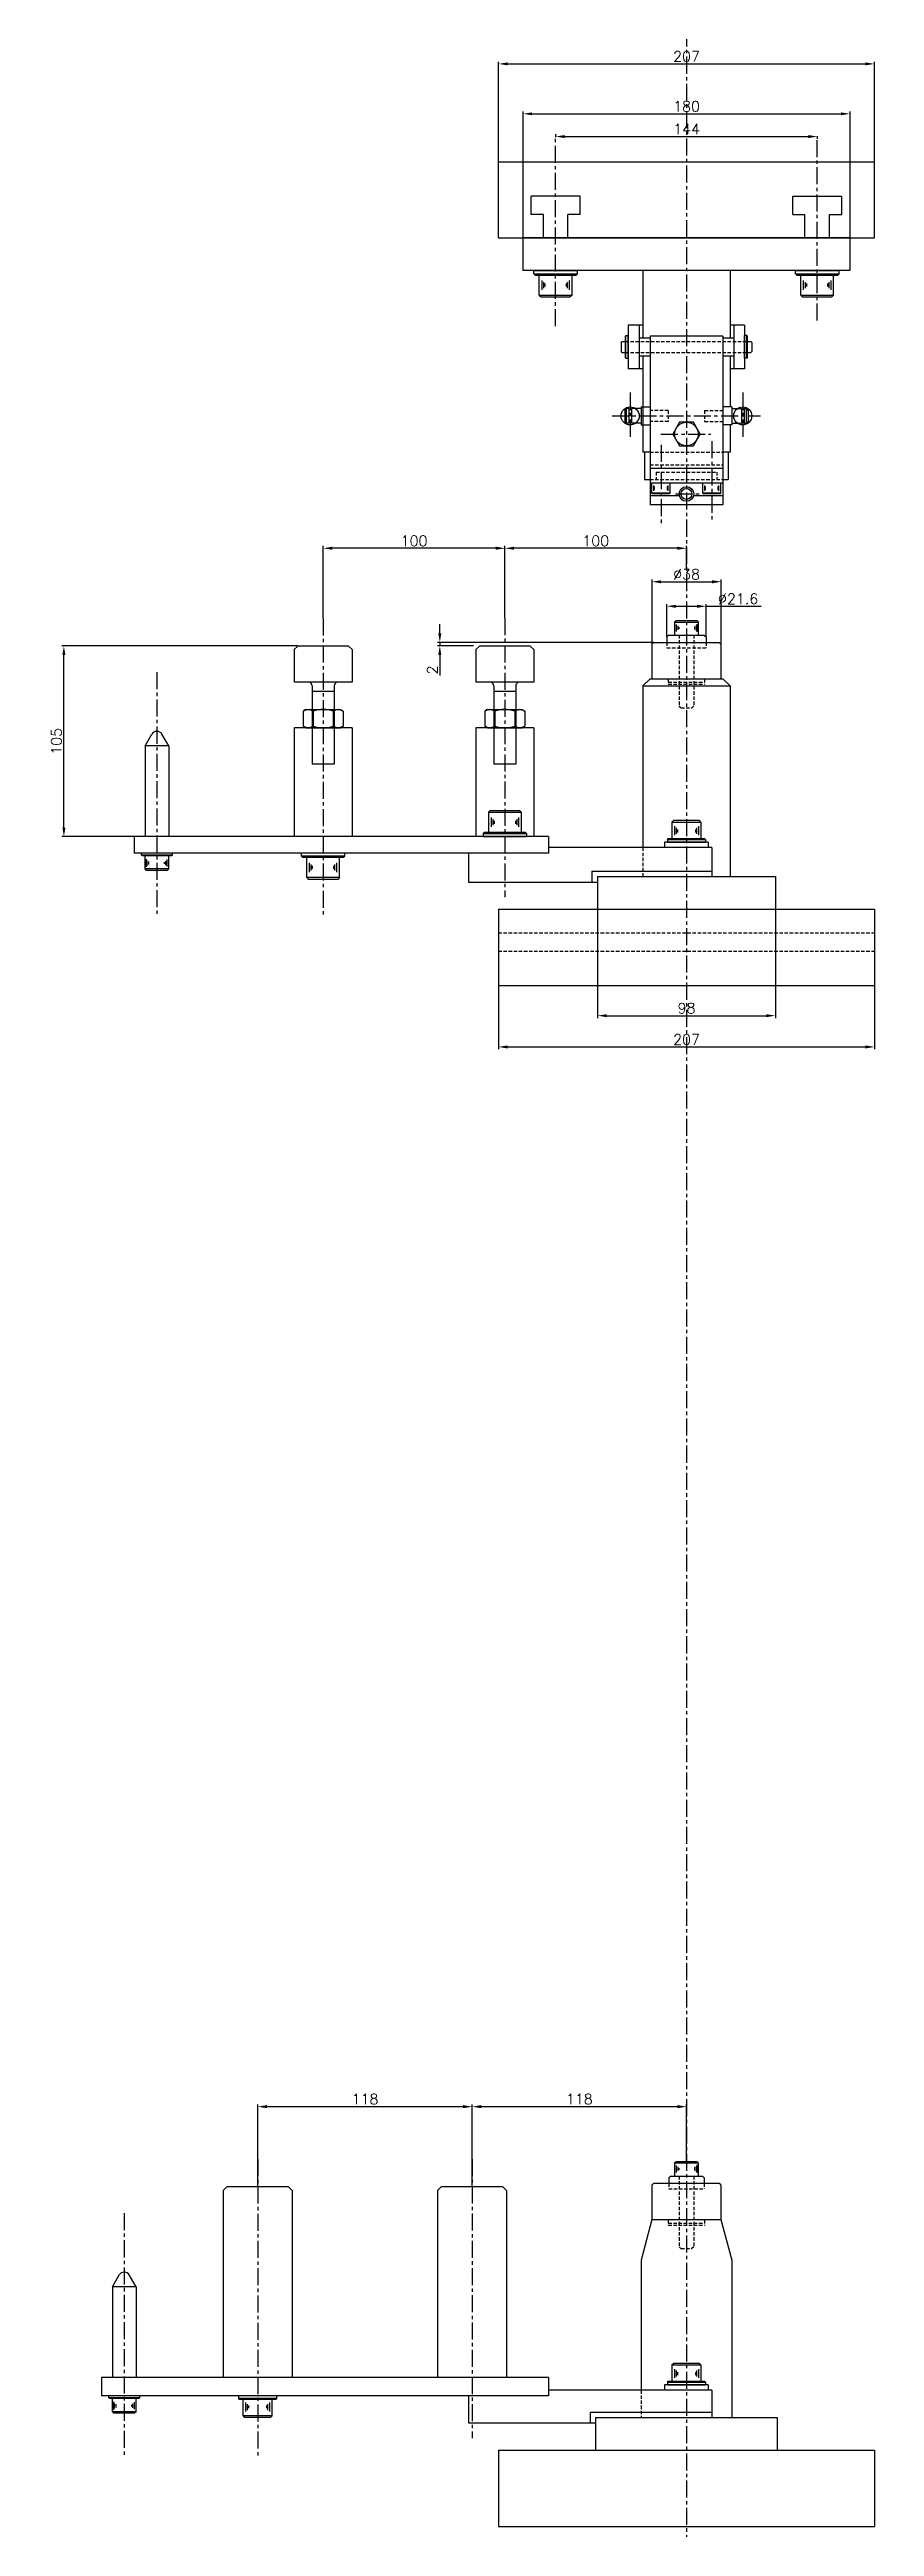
# Model space of a CAD drawing. Extents: x -13768 to 18086, y -10615 to 1188.
# Drawn here: x 9577 to 10031, y -4407 to -3043 of the extents above; entities that cross this region are included whole.
import ezdxf

# ---------------------------------------------------------------- set-up
doc = ezdxf.new("R2010")
doc.units = 0
doc.header["$LTSCALE"] = 7.5
doc.header["$MEASUREMENT"] = 0
doc.linetypes.add('CENTER', pattern=[2, 1.25, -0.25, 0.25, -0.25])
doc.linetypes.add('HIDDEN', pattern=[0.375, 0.25, -0.125])
doc.layers.get('0').update_dxf_attribs({"linetype": 'CONTINUOUS'})
doc.layers.get('DEFPOINTS').update_dxf_attribs({"linetype": 'CONTINUOUS'})
for name, color, linetype in [('CL', 1, 'CENTER'), ('CO', 3, 'CONTINUOUS'), ('FI', 1, 'CONTINUOUS'), ('OC', 1, 'HIDDEN')]:
    doc.layers.add(name, color=color, linetype=linetype)
doc.styles.add('ROMANS', font='ROMANS.SHX')
doc.dimstyles.new('2CON5', dxfattribs={"dimscale": 2.5, "dimtxt": 2.3, "dimasz": 2, "dimexe": 0.5, "dimexo": 0.0625, "dimgap": 0.5, "dimtad": 1, "dimdec": 4, "dimdsep": 46, "dimtxsty": 'ROMANS', "dimcen": -2, "dimclrt": 7, "dimadec": 0, "dimazin": 0, "dimtfac": 0.869565, "dimtdec": 4, "dimtmove": 0, "dimatfit": 3, "dimfxl": 1, "dimtolj": 1, "dimarcsym": 0})

msp = doc.modelspace()

# ---------------------------------------------------------------- blocks, each defined once
blk = doc.blocks.new('08912L')
for p, q in [((-6.5, 7.2), (-5.7, 8)), ((-6.5, 7.2), (-6.5, 0)), ((-6.5, 0), (6.5, 0)), ((-5.7, 8), (5.7, 8)), ((5.7, 8), (6.5, 7.2)), ((6.5, 7.2), (6.5, 0))]:
    blk.add_line(p, q)
at = {"color": 1}
for p, q in [((-6.5, 7.2), (6.5, 7.2)), ((-5.6, 5.8), (-5.6, 2)), ((-4.8, 5.1), (-4.8, 2.9)), ((-4.1, 4.4), (-4.1, 3.4)), ((4.5, 4.8), (4.5, 3.1)), ((5.3, 5.5), (5.3, 2.5)), ((5.8, 6.1), (5.8, 1.8))]:
    blk.add_line(p, q, dxfattribs=at)
blk = doc.blocks.new('08125')
for p, q in [((-8.5, 1.1), (-8, 1.6)), ((-8.5, 1.1), (-8.5, 0)), ((-8.5, 0), (8.5, 0)), ((-8, 1.6), (8, 1.6)), ((8, 1.6), (8.5, 1.1)), ((8.5, 1.1), (8.5, 0))]:
    blk.add_line(p, q)
at = {"color": 1}
blk.add_line((-8.5, 1.1), (8.5, 1.1), dxfattribs=at)
blk = doc.blocks.new('10125')
for p, q in [((-10.5, 1.5), (-10, 2)), ((-10.5, 1.5), (-10.5, 0)), ((-10.5, 0), (10.5, 0)), ((-10, 2), (10, 2)), ((10, 2), (10.5, 1.5)), ((10.5, 1.5), (10.5, 0))]:
    blk.add_line(p, q)
at = {"color": 1}
blk.add_line((-10.5, 1.5), (10.5, 1.5), dxfattribs=at)
blk = doc.blocks.new('10912L')
for p, q in [((-8, 9), (-7, 10)), ((-8, 9), (-8, 0)), ((-8, 0), (8, 0)), ((-7, 10), (7, 10)), ((8, 9), (7, 10)), ((8, 9), (8, 0))]:
    blk.add_line(p, q)
at = {"color": 1}
for p, q in [((-8, 9), (8, 9)), ((-6.6, 6.7), (-6.6, 1.8)), ((-5.6, 5.9), (-5.6, 2.6)), ((-4.9, 4.9), (-4.9, 3.3)), ((4.9, 4.9), (4.9, 3.3)), ((5.6, 5.9), (5.6, 2.6)), ((6.6, 6.7), (6.6, 1.8))]:
    blk.add_line(p, q, dxfattribs=at)
blk = doc.blocks.new('*D600')
at = {"layer": 'CO', "color": 0, "lineweight": -2}
for p, q in [((9809.7, -4219.9), (9809.7, -4174.6)), ((9922.7, -4175.9), (9814.7, -4175.9)), ((9927.7, -4205.9), (9927.7, -4174.6))]:
    blk.add_line(p, q, dxfattribs=at)
at = {"layer": 'CO', "color": 0}
for points in [[(9814.7, -4175), (9814.7, -4176.7), (9809.7, -4175.9)], [(9922.7, -4175), (9922.7, -4176.7), (9927.7, -4175.9)]]:
    blk.add_solid(points, dxfattribs=at)
at = {"layer": 'DEFPOINTS', "color": 0}
for p in [(9809.7, -4175.9), (9927.7, -4206.1), (9809.7, -4220.1)]:
    blk.add_point(p, dxfattribs=at)
at = {"layer": 'CO', "color": 7, "insert": (9868.7, -4171.7), "char_height": 5.75, "attachment_point": 5, "style": 'ROMANS'}
blk.add_mtext('\\A1;118', dxfattribs=at)
blk = doc.blocks.new('*D601')
at = {"layer": 'CO', "color": 0, "lineweight": -2}
for p, q in [((9691.7, -4219.9), (9691.7, -4174.6)), ((9804.7, -4175.9), (9696.7, -4175.9)), ((9809.7, -4219.9), (9809.7, -4174.6))]:
    blk.add_line(p, q, dxfattribs=at)
at = {"layer": 'CO', "color": 0}
for points in [[(9696.7, -4175), (9696.7, -4176.7), (9691.7, -4175.9)], [(9804.7, -4175), (9804.7, -4176.7), (9809.7, -4175.9)]]:
    blk.add_solid(points, dxfattribs=at)
at = {"layer": 'DEFPOINTS', "color": 0}
for p in [(9691.7, -4175.9), (9691.7, -4220.1), (9809.7, -4220.1)]:
    blk.add_point(p, dxfattribs=at)
at = {"layer": 'CO', "color": 7, "insert": (9750.7, -4171.7), "char_height": 5.75, "attachment_point": 5, "style": 'ROMANS'}
blk.add_mtext('\\A1;118', dxfattribs=at)
blk = doc.blocks.new('08933S')
blk.add_lwpolyline([(-3.8, -6.5), (3.8, -6.5), (7.5, 0), (3.8, 6.5), (-3.8, 6.5), (-7.5, 0)], close=True)
at = {"color": 1}
blk.add_circle((0, 0), 6.5, dxfattribs=at)
blk = doc.blocks.new('06912L')
for p, q in [((-5, 5.5), (-4.5, 6)), ((-5, 5.5), (-5, 0)), ((-5, 0), (5, 0)), ((-4.5, 6), (4.5, 6)), ((5, 5.5), (4.5, 6)), ((5, 5.5), (5, 0))]:
    blk.add_line(p, q)
at = {"color": 1}
for p, q in [((-5, 5.5), (5, 5.5)), ((-3.9, 4.3), (-3.9, 1.3)), ((-3.5, 3.7), (-3.5, 1.8)), ((3.5, 3.7), (3.5, 1.8)), ((3.9, 4.3), (3.9, 1.3))]:
    blk.add_line(p, q, dxfattribs=at)
blk = doc.blocks.new('06125')
for p, q in [((-5.95, 1.6), (-6.25, 1.3)), ((-6.25, 1.3), (-6.25, 0)), ((-6.25, 0), (6.25, 0)), ((-5.95, 1.6), (5.95, 1.6)), ((5.95, 1.6), (6.25, 1.3)), ((6.25, 1.3), (6.25, 0))]:
    blk.add_line(p, q)
at = {"color": 1}
blk.add_line((-6.25, 1.3), (6.25, 1.3), dxfattribs=at)
blk = doc.blocks.new('12125')
for p, q in [((-12, 1.7), (-11.2, 2.5)), ((-12, 1.7), (-12, 0)), ((-12, 0), (12, 0)), ((-11.2, 2.5), (11.2, 2.5)), ((11.2, 2.5), (12, 1.7)), ((12, 1.7), (12, 0))]:
    blk.add_line(p, q)
at = {"color": 1}
blk.add_line((-12, 1.7), (12, 1.7), dxfattribs=at)
blk = doc.blocks.new('12912L')
for p, q in [((-9, 11), (-8, 12)), ((-9, 11), (-9, 0)), ((-9, 0), (9, 0)), ((-8, 12), (8, 12)), ((9, 11), (8, 12)), ((9, 11), (9, 0))]:
    blk.add_line(p, q)
at = {"color": 1}
for p, q in [((-9, 11), (9, 11)), ((-7.5, 8), (-7.5, 3)), ((-6.5, 7.2), (-6.5, 3.9)), ((-5.8, 6.2), (-5.8, 4.6)), ((5.9, 6.2), (5.9, 4.6)), ((6.6, 7.2), (6.6, 3.9)), ((7.6, 8), (7.6, 3))]:
    blk.add_line(p, q, dxfattribs=at)
blk = doc.blocks.new('*D604')
at = {"layer": 'CO', "color": 0, "lineweight": -2}
for p, q in [((9824.2, -3104.5), (9824.2, -3049.6)), ((9829.2, -3050.8), (10026.2, -3050.8)), ((10031.2, -3104.5), (10031.2, -3049.6))]:
    blk.add_line(p, q, dxfattribs=at)
at = {"layer": 'CO', "color": 0}
for points in [[(9829.2, -3050), (9829.2, -3051.6), (9824.2, -3050.8)], [(10026.2, -3050), (10026.2, -3051.6), (10031.2, -3050.8)]]:
    blk.add_solid(points, dxfattribs=at)
at = {"layer": 'DEFPOINTS', "color": 0}
for p in [(10031.2, -3050.8), (9824.2, -3104.7), (10031.2, -3104.7)]:
    blk.add_point(p, dxfattribs=at)
at = {"layer": 'CO', "color": 7, "insert": (9927.7, -3046.7), "char_height": 5.75, "attachment_point": 5, "style": 'ROMANS'}
blk.add_mtext('\\A1;207', dxfattribs=at)
blk = doc.blocks.new('*D605')
at = {"layer": 'CO', "color": 0, "lineweight": -2}
for p, q in [((9824.2, -3558.6), (9824.2, -3593.5)), ((10031.2, -3558.6), (10031.2, -3593.5)), ((9829.2, -3592.2), (10026.2, -3592.2))]:
    blk.add_line(p, q, dxfattribs=at)
at = {"layer": 'CO', "color": 0}
for points in [[(9829.2, -3591.4), (9829.2, -3593.1), (9824.2, -3592.2)], [(10026.2, -3591.4), (10026.2, -3593.1), (10031.2, -3592.2)]]:
    blk.add_solid(points, dxfattribs=at)
at = {"layer": 'DEFPOINTS', "color": 0}
for p in [(9824.2, -3558.4), (10031.2, -3558.4), (10031.2, -3592.2)]:
    blk.add_point(p, dxfattribs=at)
at = {"layer": 'CO', "color": 7, "insert": (9927.7, -3588.1), "char_height": 5.75, "attachment_point": 5, "style": 'ROMANS'}
blk.add_mtext('\\A1;207', dxfattribs=at)
blk = doc.blocks.new('*D606')
at = {"layer": 'CO', "color": 0, "lineweight": -2}
for p, q in [((9878.7, -3516.6), (9878.7, -3576.3)), ((9976.7, -3516.6), (9976.7, -3576.3)), ((9883.7, -3575), (9971.7, -3575))]:
    blk.add_line(p, q, dxfattribs=at)
at = {"layer": 'CO', "color": 0}
for points in [[(9883.7, -3574.2), (9883.7, -3575.8), (9878.7, -3575)], [(9971.7, -3574.2), (9971.7, -3575.8), (9976.7, -3575)]]:
    blk.add_solid(points, dxfattribs=at)
at = {"layer": 'DEFPOINTS', "color": 0}
for p in [(9878.7, -3516.4), (9976.7, -3516.4), (9976.7, -3575)]:
    blk.add_point(p, dxfattribs=at)
at = {"layer": 'CO', "color": 7, "insert": (9927.7, -3570.9), "char_height": 5.75, "attachment_point": 5, "style": 'ROMANS'}
blk.add_mtext('\\A1;98', dxfattribs=at)
blk = doc.blocks.new('*D607')
at = {"layer": 'CO', "color": 0, "lineweight": -2}
for p, q in [((9837.7, -3146.5), (9837.7, -3077.1)), ((9842.7, -3078.3), (10012.7, -3078.3)), ((10017.7, -3146.5), (10017.7, -3077.1))]:
    blk.add_line(p, q, dxfattribs=at)
at = {"layer": 'CO', "color": 0}
for points in [[(9842.7, -3077.5), (9842.7, -3079.1), (9837.7, -3078.3)], [(10012.7, -3077.5), (10012.7, -3079.1), (10017.7, -3078.3)]]:
    blk.add_solid(points, dxfattribs=at)
at = {"layer": 'DEFPOINTS', "color": 0}
for p in [(10017.7, -3078.3), (9837.7, -3146.7), (10017.7, -3146.7)]:
    blk.add_point(p, dxfattribs=at)
at = {"layer": 'CO', "color": 7, "insert": (9927.7, -3074.2), "char_height": 5.75, "attachment_point": 5, "style": 'ROMANS'}
blk.add_mtext('\\A1;180', dxfattribs=at)
blk = doc.blocks.new('*D608')
at = {"layer": 'CO', "color": 0, "lineweight": -2}
for p, q in [((9855.7, -3091.2), (9855.7, -3089.6)), ((9860.7, -3090.8), (9994.7, -3090.8)), ((9999.7, -3090.8), (9999.7, -3092.1))]:
    blk.add_line(p, q, dxfattribs=at)
at = {"layer": 'CO', "color": 0}
for points in [[(9860.7, -3090), (9860.7, -3091.7), (9855.7, -3090.8)], [(9994.7, -3090), (9994.7, -3091.7), (9999.7, -3090.8)]]:
    blk.add_solid(points, dxfattribs=at)
at = {"layer": 'DEFPOINTS', "color": 0}
for p in [(9855.7, -3091.3), (9999.7, -3090.7), (9999.7, -3090.8)]:
    blk.add_point(p, dxfattribs=at)
at = {"layer": 'CO', "color": 7, "insert": (9927.7, -3086.7), "char_height": 5.75, "attachment_point": 5, "style": 'ROMANS'}
blk.add_mtext('\\A1;144', dxfattribs=at)
blk = doc.blocks.new('*D609')
at = {"layer": 'CO', "color": 0, "lineweight": -2}
for p, q in [((9908.7, -3370.3), (9908.7, -3334.8)), ((9913.7, -3336), (9941.7, -3336)), ((9946.7, -3370.3), (9946.7, -3334.8))]:
    blk.add_line(p, q, dxfattribs=at)
at = {"layer": 'CO', "color": 0}
for points in [[(9913.7, -3335.2), (9913.7, -3336.9), (9908.7, -3336)], [(9941.7, -3335.2), (9941.7, -3336.9), (9946.7, -3336)]]:
    blk.add_solid(points, dxfattribs=at)
at = {"layer": 'DEFPOINTS', "color": 0}
for p in [(9946.7, -3336), (9908.7, -3370.4), (9946.7, -3370.4)]:
    blk.add_point(p, dxfattribs=at)
at = {"layer": 'CO', "color": 7, "insert": (9927.7, -3331.9), "char_height": 5.75, "attachment_point": 5, "style": 'ROMANS'}
blk.add_mtext('\\A1;%%C38', dxfattribs=at)
blk = doc.blocks.new('*D610')
at = {"layer": 'CO', "color": 0, "lineweight": -2}
for p, q in [((9916.9, -3366.3), (9916.9, -3348.3)), ((9921.9, -3349.5), (9933.5, -3349.5)), ((9938.5, -3366.3), (9938.5, -3348.3)), ((9938.5, -3349.5), (9968.7, -3349.5))]:
    blk.add_line(p, q, dxfattribs=at)
at = {"layer": 'CO', "color": 0}
for points in [[(9921.9, -3348.7), (9921.9, -3350.4), (9916.9, -3349.5)], [(9933.5, -3348.7), (9933.5, -3350.4), (9938.5, -3349.5)]]:
    blk.add_solid(points, dxfattribs=at)
at = {"layer": 'DEFPOINTS', "color": 0}
for p in [(9938.5, -3349.5), (9916.9, -3366.4), (9938.5, -3366.4)]:
    blk.add_point(p, dxfattribs=at)
at = {"layer": 'CO', "color": 7, "insert": (9956.1, -3345.4), "char_height": 5.75, "attachment_point": 5, "style": 'ROMANS'}
blk.add_mtext('\\A1;%%C21.6', dxfattribs=at)
blk = doc.blocks.new('*D611')
at = {"layer": 'CO', "color": 0, "lineweight": -2}
for p, q in [((9909.5, -3369.4), (9790.6, -3369.4)), ((9791.9, -3364.4), (9791.9, -3359.4)), ((9791.9, -3369.4), (9791.9, -3371.4)), ((9810.5, -3371.4), (9790.6, -3371.4)), ((9791.9, -3376.4), (9791.9, -3387.7))]:
    blk.add_line(p, q, dxfattribs=at)
at = {"layer": 'CO', "color": 0}
for points in [[(9791, -3364.4), (9792.7, -3364.4), (9791.9, -3369.4)], [(9791, -3376.4), (9792.7, -3376.4), (9791.9, -3371.4)]]:
    blk.add_solid(points, dxfattribs=at)
at = {"layer": 'DEFPOINTS', "color": 0}
for p in [(9909.7, -3369.4), (9791.9, -3371.4), (9810.7, -3371.4)]:
    blk.add_point(p, dxfattribs=at)
at = {"layer": 'CO', "color": 7, "insert": (9787.7, -3384.6), "char_height": 5.75, "attachment_point": 5, "rotation": 90, "style": 'ROMANS'}
blk.add_mtext('\\A1;2', dxfattribs=at)
blk = doc.blocks.new('*D612')
at = {"layer": 'CO', "color": 0, "lineweight": -2}
for p, q in [((9827.7, -3355.9), (9827.7, -3316.3)), ((9922.7, -3317.6), (9832.7, -3317.6)), ((9927.7, -3328.9), (9927.7, -3316.3))]:
    blk.add_line(p, q, dxfattribs=at)
at = {"layer": 'CO', "color": 0}
for points in [[(9832.7, -3316.7), (9832.7, -3318.4), (9827.7, -3317.6)], [(9922.7, -3316.7), (9922.7, -3318.4), (9927.7, -3317.6)]]:
    blk.add_solid(points, dxfattribs=at)
at = {"layer": 'DEFPOINTS', "color": 0}
for p in [(9827.7, -3317.6), (9927.7, -3329), (9827.7, -3356.1)]:
    blk.add_point(p, dxfattribs=at)
at = {"layer": 'CO', "color": 7, "insert": (9877.7, -3313.5), "char_height": 5.75, "attachment_point": 5, "style": 'ROMANS'}
blk.add_mtext('\\A1;100', dxfattribs=at)
blk = doc.blocks.new('*D613')
at = {"layer": 'CO', "color": 0, "lineweight": -2}
for p, q in [((9727.7, -3356), (9727.7, -3316.3)), ((9822.7, -3317.6), (9732.7, -3317.6)), ((9827.7, -3355.8), (9827.7, -3316.3))]:
    blk.add_line(p, q, dxfattribs=at)
at = {"layer": 'CO', "color": 0}
for points in [[(9732.7, -3316.7), (9732.7, -3318.4), (9727.7, -3317.6)], [(9822.7, -3316.7), (9822.7, -3318.4), (9827.7, -3317.6)]]:
    blk.add_solid(points, dxfattribs=at)
at = {"layer": 'DEFPOINTS', "color": 0}
for p in [(9727.7, -3317.6), (9727.7, -3356.2), (9827.7, -3355.9)]:
    blk.add_point(p, dxfattribs=at)
at = {"layer": 'CO', "color": 7, "insert": (9777.7, -3313.5), "char_height": 5.75, "attachment_point": 5, "style": 'ROMANS'}
blk.add_mtext('\\A1;100', dxfattribs=at)
blk = doc.blocks.new('*D614')
at = {"layer": 'CO', "color": 0, "lineweight": -2}
for p, q in [((9713.5, -3371.4), (9583.7, -3371.4)), ((9584.9, -3471.4), (9584.9, -3376.4)), ((9623.5, -3476.4), (9583.7, -3476.4))]:
    blk.add_line(p, q, dxfattribs=at)
at = {"layer": 'CO', "color": 0}
for points in [[(9584.1, -3376.4), (9585.8, -3376.4), (9584.9, -3371.4)], [(9584.1, -3471.4), (9585.8, -3471.4), (9584.9, -3476.4)]]:
    blk.add_solid(points, dxfattribs=at)
at = {"layer": 'DEFPOINTS', "color": 0}
for p in [(9584.9, -3371.4), (9713.7, -3371.4), (9623.7, -3476.4)]:
    blk.add_point(p, dxfattribs=at)
at = {"layer": 'CO', "color": 7, "insert": (9580.8, -3423.9), "char_height": 5.75, "attachment_point": 5, "rotation": 90, "style": 'ROMANS'}
blk.add_mtext('\\A1;105', dxfattribs=at)
blk = doc.blocks.new('12934L')
for p, q in [((-9.5, 10), (-11, 9.2)), ((-11, 9.2), (-11, 0.8)), ((-9.5, 0), (-11, 0.8)), ((-9.5, 10), (-5.5, 10)), ((-9.5, 0), (-5.5, 0)), ((-5.5, 10), (5.5, 10)), ((-5.5, 9.2), (-5.5, 0.8)), ((-5.5, 0), (5.5, 0)), ((5.5, 10), (9.5, 10)), ((5.5, 9.2), (5.5, 0.8)), ((5.5, 0), (9.5, 0)), ((9.5, 10), (11, 9.2)), ((9.5, 0), (11, 0.8)), ((11, 9.2), (11, 0.8))]:
    blk.add_line(p, q)
for centre, radius, start, end in [((-8.2, 5.1), 4.86, 55.6158, 124.3842), ((-8.2, 4.9), 4.86, 235.6158, 304.3842), ((0, -8.2), 18.2, 72.412, 107.588), ((0, 18.2), 18.2, 252.412, 287.588), ((8.2, 5.1), 4.86, 55.6158, 124.3842), ((8.2, 4.9), 4.86, 235.6158, 304.3842)]:
    blk.add_arc(centre, radius, start, end)

# ---------------------------------------------------------------- dimensions: what is measured, and where the dimension line sits
at = {"layer": 'CO'}
for base, p1, p2, picture, middle in [((10031.15354, -3050.80025), (9824.15354, -3104.67667), (10031.15354, -3104.67667), '*D604', (9927.65354, -3046.67525)), ((10017.65354, -3078.31191), (9837.65354, -3146.67667), (10017.65354, -3146.67667), '*D607', (9927.65354, -3074.18691)), ((9999.65354, -3090.81723), (9855.65354, -3091.3427), (9999.65354, -3090.68517), '*D608', (9927.65354, -3086.69223)), ((9727.65354, -3317.5783), (9827.65354, -3355.94991), (9727.65354, -3356.18142), '*D613', (9777.65354, -3313.4533)), ((9827.65354, -3317.5783), (9927.65354, -3329.0461), (9827.65354, -3356.10616), '*D612', (9877.65354, -3313.4533)), ((9976.65354, -3575.00589), (9878.65354, -3516.41462), (9976.65354, -3516.41462), '*D606', (9927.65354, -3570.88089)), ((10031.15354, -3592.22159), (9824.15354, -3558.41462), (10031.15354, -3558.41462), '*D605', (9927.65354, -3588.09659)), ((9809.65354, -4175.86418), (9927.65354, -4206.07351), (9809.65354, -4220.07351), '*D600', (9868.65354, -4171.73918))]:
    dim = msp.add_linear_dim(base=base, p1=p1, p2=p2, dimstyle='2CON5', dxfattribs=at)
    dim.commit()
    dim.dimension.update_dxf_attribs({"geometry": picture, "text_midpoint": middle})
for base, p1, p2, picture, middle in [((9946.65354, -3336.0461), (9908.65354, -3370.41462), (9946.65354, -3370.41462), '*D609', (9927.65354, -3331.9211)), ((9938.45354, -3349.53005), (9916.85354, -3366.41462), (9938.45354, -3366.41462), '*D610', (9956.06663, -3345.40505))]:
    dim = msp.add_linear_dim(base=base, p1=p1, p2=p2, text='%%C<>', dimstyle='2CON5', dxfattribs=at)
    dim.commit()
    dim.dimension.update_dxf_attribs({"geometry": picture, "text_midpoint": middle})
for base, p1, p2, picture, middle in [((9791.86798, -3371.41462), (9909.65354, -3369.41462), (9810.65354, -3371.41462), '*D611', (9787.74298, -3384.58129)), ((9584.9248, -3371.41462), (9623.65354, -3476.41462), (9713.65354, -3371.41462), '*D614', (9580.7998, -3423.91462))]:
    dim = msp.add_linear_dim(base=base, p1=p1, p2=p2, angle=90, dimstyle='2CON5', dxfattribs=at)
    dim.commit()
    dim.dimension.update_dxf_attribs({"geometry": picture, "text_midpoint": middle})
dim = msp.add_linear_dim(base=(9691.65354, -4175.86418), p1=(9809.65354, -4220.07351), p2=(9691.65354, -4220.07351), dimstyle='2CON5', override={"dimtmove": 1}, dxfattribs=at)
dim.commit()
dim.dimension.update_dxf_attribs({"geometry": '*D601', "text_midpoint": (9750.65354, -4171.73918)})

# ---------------------------------------------------------------- linework, layer by layer
for p, q in [((9824.15354, -3146.67667), (9824.15354, -3104.67667)), ((9824.15354, -3104.67667), (10031.15354, -3104.67667)), ((10031.15354, -3146.67667), (10031.15354, -3104.67667)), ((9842.15354, -3133.67667), (9842.15354, -3123.67667)), ((9869.15354, -3123.67667), (9842.15354, -3123.67667)), ((9869.15354, -3133.67667), (9869.15354, -3123.67667)), ((9986.15354, -3133.67667), (9986.15354, -3123.67667)), ((9986.15354, -3123.67667), (10013.15354, -3123.67667)), ((10013.15354, -3133.67667), (10013.15354, -3123.67667)), ((9848.90354, -3133.67667), (9842.15354, -3133.67667)), ((9848.90354, -3146.67667), (9848.90354, -3133.67667)), ((9862.40354, -3146.67667), (9862.40354, -3133.67667)), ((9869.15354, -3133.67667), (9862.40354, -3133.67667)), ((9986.15354, -3133.67667), (9992.90354, -3133.67667)), ((9992.90354, -3146.67667), (9992.90354, -3133.67667)), ((10006.40354, -3146.67667), (10006.40354, -3133.67667)), ((10006.40354, -3133.67667), (10013.15354, -3133.67667)), ((9824.15354, -3146.67667), (10031.15354, -3146.67667)), ((9837.65354, -3146.67667), (9837.65354, -3164.67667)), ((10017.65354, -3146.67667), (9837.65354, -3146.67667)), ((10017.65354, -3146.67667), (10017.65354, -3164.67667)), ((10017.65354, -3164.67667), (9837.65354, -3164.67667)), ((9903.65354, -3164.67667), (9903.65354, -3201.67667)), ((9951.65354, -3164.67667), (9951.65354, -3201.67667)), ((9892.15354, -3203.67667), (9891.65354, -3204.17667)), ((9891.65354, -3204.17667), (9891.65354, -3209.17667)), ((9892.15354, -3203.67667), (9894.05354, -3203.67667)), ((9903.65354, -3194.67667), (9895.65354, -3194.67667)), ((9895.65354, -3194.67667), (9895.65354, -3218.67667)), ((9901.65354, -3194.67667), (9901.65354, -3218.67667)), ((9901.65354, -3201.67667), (9907.65354, -3201.67667)), ((9947.65354, -3200.67667), (9907.65354, -3200.67667)), ((9907.65354, -3200.67667), (9907.65354, -3293.67667)), ((9947.65354, -3200.67667), (9947.65354, -3293.67667)), ((9947.65354, -3201.67667), (9953.65354, -3201.67667)), ((9959.65354, -3194.67667), (9951.65354, -3194.67667)), ((9953.65354, -3194.67667), (9953.65354, -3218.67667)), ((9959.65354, -3194.67667), (9959.65354, -3218.67667)), ((9961.25354, -3203.67667), (9963.15354, -3203.67667)), ((9963.65354, -3204.17667), (9963.15354, -3203.67667)), ((9963.65354, -3204.17667), (9963.65354, -3209.17667)), ((9891.65354, -3209.17667), (9892.15354, -3209.67667)), ((9892.15354, -3209.67667), (9894.05354, -3209.67667)), ((9903.65354, -3218.67667), (9895.65354, -3218.67667)), ((9901.65354, -3211.67667), (9907.65354, -3211.67667)), ((9903.65354, -3211.67667), (9903.65354, -3264.67667)), ((9947.65354, -3211.67667), (9953.65354, -3211.67667)), ((9951.65354, -3211.67667), (9951.65354, -3239.67667)), ((9959.65354, -3218.67667), (9951.65354, -3218.67667)), ((9961.25354, -3209.67667), (9963.15354, -3209.67667)), ((9963.15354, -3209.67667), (9963.65354, -3209.17667)), ((9893.65354, -3241.67667), (9894.65354, -3240.67667)), ((9893.65354, -3241.67667), (9893.65354, -3247.67667)), ((9895.90354, -3240.67667), (9894.65354, -3240.67667)), ((9894.65354, -3248.67667), (9894.65354, -3240.67667)), ((9895.90354, -3240.67667), (9895.90354, -3248.67667)), ((9902.65354, -3240.67667), (9897.40354, -3240.67667)), ((9897.40354, -3240.67667), (9897.40354, -3248.67667)), ((9902.65354, -3239.67667), (9902.65354, -3249.67667)), ((9902.65354, -3239.67667), (9907.65354, -3239.67667)), ((9952.65354, -3239.67667), (9947.65354, -3239.67667)), ((9952.65354, -3239.67667), (9952.65354, -3249.67667)), ((9952.65354, -3240.67667), (9957.90354, -3240.67667)), ((9957.90354, -3240.67667), (9957.90354, -3248.67667)), ((9959.40354, -3240.67667), (9960.65354, -3240.67667)), ((9959.40354, -3240.67667), (9959.40354, -3248.67667)), ((9961.65354, -3241.67667), (9960.65354, -3240.67667)), ((9960.65354, -3248.67667), (9960.65354, -3240.67667)), ((9961.65354, -3241.67667), (9961.65354, -3247.67667)), ((9894.65354, -3248.67667), (9893.65354, -3247.67667)), ((9895.90354, -3248.67667), (9894.65354, -3248.67667)), ((9902.65354, -3248.67667), (9897.40354, -3248.67667)), ((9902.65354, -3249.67667), (9907.65354, -3249.67667)), ((9952.65354, -3249.67667), (9947.65354, -3249.67667)), ((9951.65354, -3249.67667), (9951.65354, -3264.67667)), ((9952.65354, -3248.67667), (9957.90354, -3248.67667)), ((9959.40354, -3248.67667), (9960.65354, -3248.67667)), ((9960.65354, -3248.67667), (9961.65354, -3247.67667)), ((9907.65354, -3264.67667), (9903.65354, -3264.67667)), ((9904.65354, -3264.67667), (9904.65354, -3279.67667)), ((9947.65354, -3273.67667), (9907.65354, -3273.67667)), ((9951.65354, -3264.67667), (9947.65354, -3264.67667)), ((9950.65354, -3264.67667), (9950.65354, -3279.67667)), ((9904.65354, -3279.67667), (9907.65354, -3279.67667)), ((9947.65354, -3281.67667), (9907.65354, -3281.67667)), ((9947.65354, -3279.67667), (9950.65354, -3279.67667)), ((9923.78056, -3288.67667), (9907.65354, -3288.67667)), ((9947.65354, -3293.67667), (9907.65354, -3293.67667)), ((9947.65354, -3288.67667), (9931.52652, -3288.67667)), ((9909.65354, -3369.41462), (9908.65354, -3370.41462)), ((9909.65354, -3369.41462), (9945.65354, -3369.41462)), ((9917.85354, -3365.41462), (9916.85354, -3366.41462)), ((9916.85354, -3366.41462), (9916.85354, -3369.41462)), ((9917.85354, -3365.41462), (9937.45354, -3365.41462)), ((9937.45354, -3365.41462), (9938.45354, -3366.41462)), ((9938.45354, -3366.41462), (9938.45354, -3369.41462)), ((9945.65354, -3369.41462), (9946.65354, -3370.41462)), ((9713.65354, -3371.41462), (9711.65354, -3373.41462)), ((9711.65354, -3373.41462), (9711.65354, -3391.41462)), ((9741.65354, -3371.41462), (9713.65354, -3371.41462)), ((9741.65354, -3371.41462), (9743.65354, -3373.41462)), ((9743.65354, -3373.41462), (9743.65354, -3391.41462)), ((9813.65354, -3371.41462), (9811.65354, -3373.41462)), ((9811.65354, -3373.41462), (9811.65354, -3391.41462)), ((9841.65354, -3371.41462), (9813.65354, -3371.41462)), ((9841.65354, -3371.41462), (9843.65354, -3373.41462)), ((9843.65354, -3373.41462), (9843.65354, -3391.41462)), ((9908.65354, -3370.41462), (9908.65354, -3389.41462)), ((9946.65354, -3370.41462), (9946.65354, -3389.41462)), ((9743.65354, -3391.41462), (9711.65354, -3391.41462)), ((9721.65354, -3393.41462), (9721.65354, -3436.41462)), ((9733.65354, -3393.41462), (9733.65354, -3436.41462)), ((9843.65354, -3391.41462), (9811.65354, -3391.41462)), ((9821.65354, -3393.41462), (9821.65354, -3436.41462)), ((9833.65354, -3393.41462), (9833.65354, -3436.41462)), ((9907.65354, -3389.41462), (9903.65354, -3393.41462)), ((9903.65354, -3393.41462), (9903.65354, -3482.41462)), ((9903.65354, -3393.41462), (9951.65354, -3393.41462)), ((9907.65354, -3389.41462), (9947.65354, -3389.41462)), ((9947.65354, -3389.41462), (9951.65354, -3393.41462)), ((9951.65354, -3393.41462), (9951.65354, -3498.41462)), ((9629.65354, -3426.41462), (9633.40632, -3419.91462)), ((9636.30269, -3418.41462), (9636.00439, -3418.41462)), ((9642.65354, -3426.41462), (9638.90076, -3419.91462)), ((9711.65354, -3416.41462), (9711.65354, -3476.41462)), ((9743.65354, -3416.41462), (9711.65354, -3416.41462)), ((9743.65354, -3416.41462), (9743.65354, -3476.41462)), ((9843.65354, -3416.41462), (9811.65354, -3416.41462)), ((9811.65354, -3416.41462), (9811.65354, -3476.41462)), ((9843.65354, -3416.41462), (9843.65354, -3476.41462)), ((9642.65354, -3426.41462), (9629.65354, -3426.41462)), ((9629.65354, -3426.41462), (9629.65354, -3476.41462)), ((9642.65354, -3426.41462), (9642.65354, -3476.41462)), ((9733.65354, -3436.41462), (9721.65354, -3436.41462)), ((9833.65354, -3436.41462), (9821.65354, -3436.41462)), ((9851.65354, -3476.41462), (9623.65354, -3476.41462)), ((9623.65354, -3476.41462), (9623.65354, -3485.41462)), ((9851.65354, -3476.41462), (9851.65354, -3485.41462)), ((9851.65354, -3485.41462), (9623.65354, -3485.41462)), ((9807.65354, -3485.41462), (9807.65354, -3501.41462)), ((9941.65354, -3482.41462), (9851.65354, -3482.41462)), ((9915.65354, -3479.41462), (9915.65354, -3482.41462)), ((9939.65354, -3479.41462), (9915.65354, -3479.41462)), ((9939.65354, -3479.41462), (9939.65354, -3482.41462)), ((9941.65354, -3482.41462), (9941.65354, -3498.41462)), ((9807.65354, -3501.41462), (9878.65354, -3501.41462)), ((9875.65354, -3495.41462), (9941.65354, -3495.41462)), ((9875.65354, -3495.41462), (9875.65354, -3501.41462)), ((9878.65354, -3498.41462), (9878.65354, -3516.41462)), ((9878.65354, -3498.41462), (9976.65354, -3498.41462)), ((9976.65354, -3498.41462), (9976.65354, -3516.41462)), ((9824.15354, -3516.41462), (9824.15354, -3558.41462)), ((9824.15354, -3516.41462), (10031.15354, -3516.41462)), ((10031.15354, -3516.41462), (10031.15354, -3558.41462)), ((9824.15354, -3558.41462), (10031.15354, -3558.41462)), ((9918.90354, -4214.07351), (9917.90354, -4215.07351)), ((9917.90354, -4215.07351), (9917.90354, -4218.07351)), ((9918.90354, -4214.07351), (9936.40354, -4214.07351)), ((9936.40354, -4214.07351), (9937.40354, -4215.07351)), ((9937.40354, -4215.07351), (9937.40354, -4218.07351)), ((9674.65354, -4220.07351), (9672.65354, -4222.07351)), ((9672.65354, -4222.07351), (9672.65354, -4325.07351)), ((9708.65354, -4220.07351), (9674.65354, -4220.07351)), ((9708.65354, -4220.07351), (9710.65354, -4222.07351)), ((9710.65354, -4222.07351), (9710.65354, -4325.07351)), ((9792.65354, -4220.07351), (9790.65354, -4222.07351)), ((9790.65354, -4222.07351), (9790.65354, -4325.07351)), ((9826.65354, -4220.07351), (9792.65354, -4220.07351)), ((9826.65354, -4220.07351), (9828.65354, -4222.07351)), ((9828.65354, -4222.07351), (9828.65354, -4325.07351)), ((9909.65354, -4218.07351), (9908.65354, -4219.07351)), ((9908.65354, -4219.07351), (9908.65354, -4238.07351)), ((9909.65354, -4218.07351), (9945.65354, -4218.07351)), ((9945.65354, -4218.07351), (9946.65354, -4219.07351)), ((9946.65354, -4219.07351), (9946.65354, -4238.07351)), ((9908.65354, -4238.07351), (9902.65354, -4260.46582)), ((9908.65354, -4238.07351), (9946.65354, -4238.07351)), ((9946.65354, -4238.07351), (9952.65354, -4260.46582)), ((9611.65354, -4275.07351), (9615.40632, -4268.57351)), ((9618.30269, -4267.07351), (9618.00439, -4267.07351)), ((9624.65354, -4275.07351), (9620.90076, -4268.57351)), ((9902.65354, -4260.46582), (9902.65354, -4332.07351)), ((9952.65354, -4260.46582), (9952.65354, -4347.07351)), ((9624.65354, -4275.07351), (9611.65354, -4275.07351)), ((9611.65354, -4275.07351), (9611.65354, -4325.07351)), ((9624.65354, -4275.07351), (9624.65354, -4325.07351)), ((9851.65354, -4325.07351), (9605.65354, -4325.07351)), ((9605.65354, -4325.07351), (9605.65354, -4335.07351)), ((9851.65354, -4335.07351), (9605.65354, -4335.07351)), ((9807.65354, -4335.07351), (9807.65354, -4350.07351)), ((9851.65354, -4325.07351), (9851.65354, -4335.07351)), ((9941.65354, -4332.07351), (9851.65354, -4332.07351)), ((9915.65354, -4329.07351), (9915.65354, -4332.07351)), ((9939.65354, -4329.07351), (9915.65354, -4329.07351)), ((9939.65354, -4329.07351), (9939.65354, -4332.07351)), ((9941.65354, -4332.07351), (9941.65354, -4347.07351)), ((9807.65354, -4350.07351), (9877.65354, -4350.07351)), ((9874.65354, -4344.07351), (9874.65354, -4350.07351)), ((9874.65354, -4344.07351), (9941.65354, -4344.07351)), ((9877.65354, -4347.07351), (9877.65354, -4365.07351)), ((9877.65354, -4347.07351), (9977.65354, -4347.07351)), ((9977.65354, -4347.07351), (9977.65354, -4365.07351)), ((9824.15354, -4365.07351), (9824.15354, -4407.07351)), ((9824.15354, -4365.07351), (10031.15354, -4365.07351)), ((10031.15354, -4365.07351), (10031.15354, -4407.07351)), ((9824.15354, -4407.07351), (10031.15354, -4407.07351))]:
    msp.add_line(p, q)
for centre, radius in [((9896.65354, -3244.67667), 5), ((9958.65354, -3244.67667), 5), ((9927.65354, -3287.67667), 4), ((9927.65354, -3287.67667), 3)]:
    msp.add_circle(centre, radius)
for centre, radius, start, end in [((9896.65354, -3240.67667), 0.75, 180, 360), ((9958.65354, -3240.67667), 0.75, 180, 0), ((9896.65354, -3248.67667), 0.75, 0, 180), ((9958.65354, -3248.67667), 0.75, 0, 180), ((9719.65354, -3393.41462), 2, 0, 90), ((9735.65354, -3393.41462), 2, 90, 180), ((9819.65354, -3393.41462), 2, 0, 90), ((9835.65354, -3393.41462), 2, 90, 180), ((9636.00439, -3421.41462), 3, 90, 150), ((9636.30269, -3421.41462), 3, 30, 90), ((9618.00439, -4270.07351), 3, 90, 150), ((9618.30269, -4270.07351), 3, 30, 90)]:
    msp.add_arc(centre, radius, start, end)
at = {"layer": 'CL'}
for p, q in [((9927.65354, -2416.82258), (9927.65354, -4936.83312)), ((9855.65354, -3195.23625), (9855.65354, -3091.3427)), ((9999.65354, -3192.11453), (9999.65354, -3090.68517)), ((9896.65354, -3231.73962), (9896.65354, -3257.78781)), ((9958.65354, -3231.73962), (9958.65354, -3257.78781)), ((9886.70863, -3244.67667), (9968.45126, -3244.67667)), ((9913.59372, -3254.67667), (9941.16986, -3254.67667)), ((9941.65354, -3258.65294), (9941.65354, -3303.59937)), ((9913.65354, -3260.56617), (9913.65354, -3305.35253)), ((9921.65429, -3287.67667), (9934.73569, -3287.67667)), ((9727.65354, -3356.18142), (9727.65354, -3519.75312)), ((9827.65354, -3356.10616), (9827.65354, -3509.7855)), ((9636.15354, -3385.82483), (9636.15354, -3519.08008)), ((9691.65354, -4204.84031), (9691.65354, -4368.41201)), ((9809.65354, -4204.76506), (9809.65354, -4358.44439)), ((9618.15354, -4234.48372), (9618.15354, -4367.73897))]:
    msp.add_line(p, q, dxfattribs=at)
at = {"layer": 'FI'}
for p, q in [((9733.65354, -3396.41462), (9721.65354, -3396.41462)), ((9833.65354, -3396.41462), (9821.65354, -3396.41462))]:
    msp.add_line(p, q, dxfattribs=at)
at = {"layer": 'OC'}
for p, q in [((9894.05354, -3203.67667), (9961.25354, -3203.67667)), ((9894.05354, -3209.67667), (9961.25354, -3209.67667)), ((9917.65354, -3241.67667), (9907.65354, -3241.67667)), ((9917.65354, -3241.67667), (9917.65354, -3247.67667)), ((9937.65354, -3241.67667), (9947.65354, -3241.67667)), ((9937.65354, -3241.67667), (9937.65354, -3247.67667)), ((9917.65354, -3247.67667), (9907.65354, -3247.67667)), ((9937.65354, -3247.67667), (9947.65354, -3247.67667)), ((9907.65354, -3264.67667), (9947.65354, -3264.67667)), ((9907.65354, -3271.67667), (9947.65354, -3271.67667)), ((9907.65354, -3279.67667), (9947.65354, -3279.67667)), ((9910.90354, -3275.67667), (9910.90354, -3279.67667)), ((9910.90354, -3275.67667), (9944.40354, -3275.67667)), ((9944.40354, -3275.67667), (9944.40354, -3279.67667)), ((9916.85354, -3369.41462), (9916.85354, -3372.41462)), ((9923.65354, -3365.41462), (9923.65354, -3404.41462)), ((9931.65354, -3365.41462), (9931.65354, -3404.41462)), ((9938.45354, -3369.41462), (9938.45354, -3372.41462)), ((9916.85354, -3372.41462), (9938.45354, -3372.41462)), ((9917.65354, -3389.41462), (9917.65354, -3392.41462)), ((9917.65354, -3391.41462), (9937.65354, -3391.41462)), ((9917.65354, -3392.41462), (9937.65354, -3392.41462)), ((9937.65354, -3389.41462), (9937.65354, -3392.41462)), ((9924.65354, -3405.41462), (9923.65354, -3404.41462)), ((9924.65354, -3405.41462), (9930.65354, -3405.41462)), ((9931.65354, -3404.41462), (9930.65354, -3405.41462)), ((9903.65354, -3482.41462), (9903.65354, -3498.41462)), ((9824.15354, -3529.41462), (10031.15354, -3529.41462)), ((9824.15354, -3539.41462), (10031.15354, -3539.41462)), ((9923.65354, -4214.07351), (9923.65354, -4253.07351)), ((9931.65354, -4214.07351), (9931.65354, -4253.07351)), ((9917.90354, -4218.07351), (9917.90354, -4221.07351)), ((9917.90354, -4221.07351), (9937.40354, -4221.07351)), ((9937.40354, -4218.07351), (9937.40354, -4221.07351)), ((9917.65354, -4238.07351), (9917.65354, -4241.07351)), ((9917.65354, -4240.07351), (9937.65354, -4240.07351)), ((9917.65354, -4241.07351), (9937.65354, -4241.07351)), ((9937.65354, -4238.07351), (9937.65354, -4241.07351)), ((9924.65354, -4254.07351), (9923.65354, -4253.07351)), ((9924.65354, -4254.07351), (9930.65354, -4254.07351)), ((9931.65354, -4253.07351), (9930.65354, -4254.07351)), ((9902.65354, -4332.07351), (9902.65354, -4347.07351))]:
    msp.add_line(p, q, dxfattribs=at)

# ---------------------------------------------------------------- block references
at = {"xscale": -1}
for name, p, rotation in [('12125', (9855.65354, -3164.67667), 180), ('12125', (9999.65354, -3164.67667), 180), ('12912L', (9855.65354, -3167.17667), 180), ('12912L', (9999.65354, -3167.17667), 180), ('06125', (9959.65354, -3206.67667), 270)]:
    msp.add_blockref(name, p, dxfattribs=dict(at, rotation=rotation))
for name, p, rotation in [('06125', (9895.65354, -3206.67667), 90), ('06912L', (9913.65354, -3281.67667), 180), ('06912L', (9941.65354, -3281.67667), 180), ('08125', (9636.15354, -3485.41462), 180), ('08912L', (9636.15354, -3487.01462), 180), ('12125', (9727.65354, -3485.41462), 180), ('12912L', (9727.65354, -3487.91462), 180), ('08125', (9618.15354, -4335.07351), 180), ('08912L', (9618.15354, -4336.67351), 180), ('10125', (9691.65354, -4335.07351), 180), ('10912L', (9691.65354, -4337.07351), 180)]:
    msp.add_blockref(name, p, dxfattribs=dict(rotation=rotation))
for name, p in [('08933S', (9927.65354, -3254.67667)), ('08912L', (9927.65354, -3365.41462)), ('12934L', (9727.65354, -3416.41462)), ('12934L', (9827.65354, -3416.41462)), ('12912L', (9827.65354, -3473.91462)), ('12125', (9827.65354, -3476.41462)), ('10125', (9927.65354, -3479.41462)), ('10912L', (9927.65354, -3477.41462)), ('08912L', (9927.65354, -4214.07351)), ('10912L', (9927.65354, -4327.07351)), ('10125', (9927.65354, -4329.07351))]:
    msp.add_blockref(name, p)

msp.set_redraw_order([(e.dxf.handle, doc.entitydb.next_handle()) for e in msp.query("TEXT MTEXT ATTDEF DIMENSION ARC_DIMENSION")])  # texts and dimensions are drawn at this point

doc.saveas('drawing.dxf')
